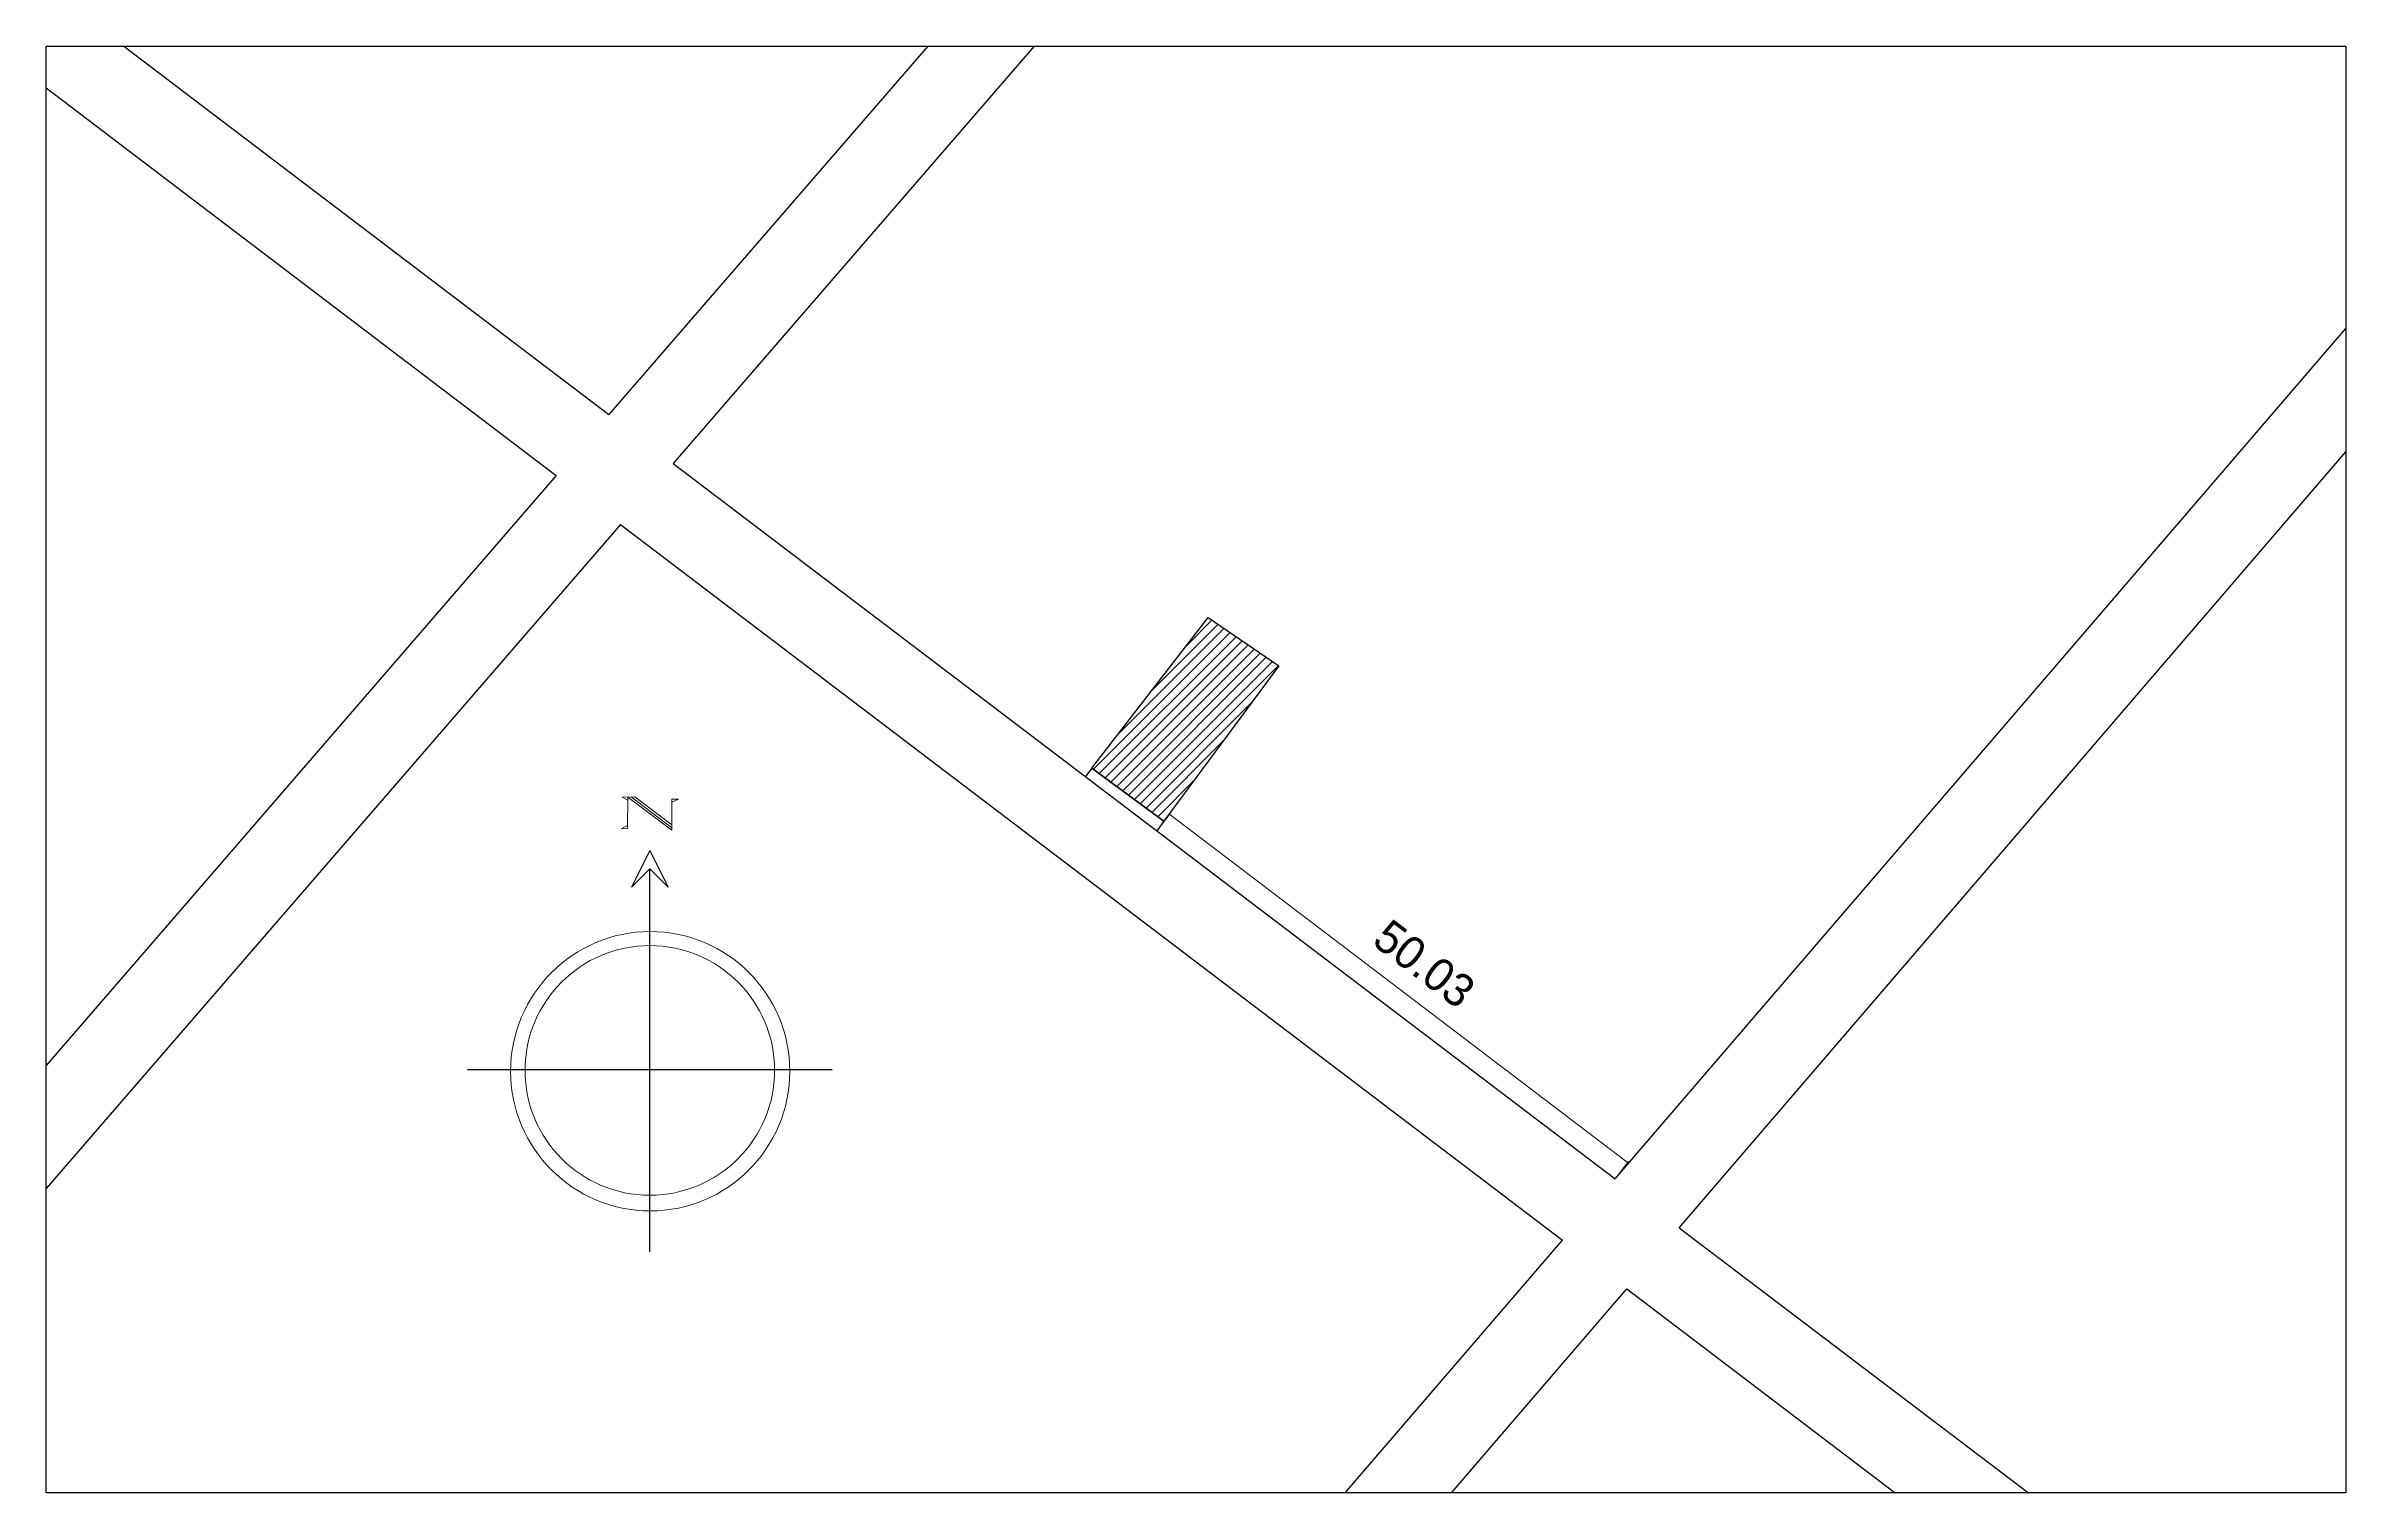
# Model space of a CAD drawing. Header units: inches. Extents: x 256063 to 256317, y 9351677 to 9351803.
# Drawn here: x 256063.1 to 256263.1, y 9351677.4 to 9351803.2 of the extents above; entities that cross this region are included whole.
import ezdxf

# ---------------------------------------------------------------- set-up
doc = ezdxf.new("R2010")
doc.units = ezdxf.units.IN
doc.header["$MEASUREMENT"] = 0
doc.layers.add('Cotas', color=253, linetype='Continuous', lineweight=9)
doc.layers.add('Traço Fino', color=7, linetype='Continuous', lineweight=13)
doc.dimstyles.new('Cota Projetos Arquitetônicos', dxfattribs={"dimtxt": 0.1, "dimasz": 0.04, "dimexe": 0.1, "dimexo": 0.05, "dimgap": 0.05, "dimtad": 4, "dimzin": 4, "dimdsep": 46, "dimtxsty": 'Standard', "dimblk": 'DOTBLANK', "dimcen": 0.09, "dimclrd": 7, "dimclre": 7, "dimclrt": 7, "dimadec": 0, "dimazin": 0, "dimtfac": 1, "dimtmove": 2, "dimatfit": 3, "dimfxl": 1, "dimtolj": 1, "dimtzin": 0, "dimlwd": 13, "dimlwe": 13, "dimarcsym": 0})

# ---------------------------------------------------------------- blocks, each defined once
blk = doc.blocks.new('_DotBlank')
at = {"color": 0, "linetype": 'ByBlock', "lineweight": -2}
blk.add_line((-0.5, 0), (-1, 0), dxfattribs=at)
blk.add_circle((0, 0), 0.5, dxfattribs=at)
blk = doc.blocks.new('*D40')
at = {"layer": 'Cotas', "color": 7, "linetype": 'Continuous', "lineweight": 13, "transparency": 16777216}
for p, q in [((256159.76, 9351735.01), (256160.88, 9351736.48)), ((256200.62, 9351706.17), (256160.85, 9351736.38)), ((256199.6, 9351704.75), (256200.72, 9351706.22))]:
    blk.add_line(p, q, dxfattribs=at)
at = {"layer": 'Defpoints', "color": 0, "transparency": 16777216}
for p in [(256159.72, 9351734.97), (256160.82, 9351736.4), (256199.57, 9351704.71)]:
    blk.add_point(p, dxfattribs=at)
at = {"layer": 'Cotas', "color": 7, "lineweight": 13, "transparency": 16777216, "xscale": 0.04, "yscale": 0.04, "zscale": 0.04}
for p, rotation in [((256160.82, 9351736.4), 142.7829423809025), ((256200.66, 9351706.14), 322.7829423809025)]:
    blk.add_blockref('_DotBlank', p, dxfattribs=dict(at, rotation=rotation))
at = {"layer": 'Cotas', "color": 7, "transparency": 16777216, "insert": (256182.98, 9351723.41), "char_height": 0.1, "attachment_point": 5, "rotation": 322.7829}
blk.add_mtext('\\A1;{\\H28.603x;50.03}', dxfattribs=at)

msp = doc.modelspace()

# ---------------------------------------------------------------- hatches: boundary and pattern name
at = {"transparency": 33554687}
h = msp.add_hatch(dxfattribs=at)
h.set_pattern_fill('ANSI31', color=256, scale=5, style=0)
h.set_pattern_definition([(45, (0, 0), (-0.44194173824, 0.44194173824), [])])
h.paths.add_polyline_path([(256160.339, 9351735.799), (256170.329, 9351749.315), (256164.177, 9351753.494), (256154.074, 9351740.425)])

# ---------------------------------------------------------------- linework, layer by layer
for p, q in [((256069.896, 9351803.195), (256112.077, 9351771.158)), ((256139.795, 9351803.195), (256112.077, 9351771.158)), ((256149.051, 9351803.195), (256117.663, 9351766.915)), ((256063.122, 9351799.55), (256107.488, 9351765.853)), ((256199.566, 9351704.709), (256263.125, 9351778.645)), ((256117.663, 9351766.915), (256199.566, 9351704.709)), ((256205.151, 9351700.467), (256263.125, 9351767.907)), ((256107.488, 9351765.853), (256063.122, 9351714.575)), ((256113.074, 9351761.611), (256063.122, 9351703.876)), ((256113.074, 9351761.611), (256194.995, 9351699.391)), ((256154.074, 9351740.43), (256153.511, 9351739.688)), ((256154.074, 9351740.43), (256160.339, 9351735.799)), ((256160.339, 9351735.799), (256159.725, 9351734.969)), ((256115.628, 9351733.253), (256114.042, 9351730.082)), ((256115.628, 9351733.253), (256117.214, 9351730.082)), ((256115.628, 9351731.667), (256114.042, 9351730.082)), ((256117.214, 9351730.082), (256115.628, 9351731.667)), ((256115.628, 9351730.082), (256115.628, 9351731.667)), ((256115.628, 9351698.367), (256115.628, 9351730.082)), ((256099.771, 9351714.224), (256131.485, 9351714.224)), ((256176.099, 9351677.41), (256194.995, 9351699.391)), ((256205.151, 9351700.467), (256235.509, 9351677.41)), ((256185.33, 9351677.41), (256200.579, 9351695.149)), ((256200.579, 9351695.149), (256223.936, 9351677.41))]:
    msp.add_line(p, q)
msp.add_lwpolyline([(256063.122, 9351803.195), (256263.125, 9351803.195), (256263.125, 9351677.41), (256063.122, 9351677.41)], close=True)
msp.add_lwpolyline([(256154.074, 9351740.43), (256164.171, 9351753.503), (256170.329, 9351749.315), (256160.339, 9351735.799), (256154.074, 9351740.43)])
at = {"layer": 'Traço Fino'}
for p, q in [((256113.215, 9351737.903), (256114.317, 9351737.916)), ((256113.215, 9351737.903), (256113.72, 9351737.64)), ((256113.722, 9351737.909), (256113.698, 9351735.17)), ((256113.722, 9351737.909), (256117.534, 9351735.031)), ((256114.019, 9351737.912), (256117.535, 9351735.242)), ((256114.317, 9351737.916), (256117.536, 9351735.496)), ((256117.547, 9351737.727), (256117.534, 9351735.031)), ((256117.545, 9351737.458), (256118.113, 9351737.724)), ((256117.547, 9351737.727), (256118.113, 9351737.724)), ((256113.132, 9351735.158), (256113.701, 9351735.44)), ((256113.698, 9351735.17), (256113.132, 9351735.158))]:
    msp.add_line(p, q, dxfattribs=at)
for centre, radius in [((256115.663, 9351714.073), 12.14), ((256115.628, 9351714.145), 10.851)]:
    msp.add_circle(centre, radius, dxfattribs=at)

# ---------------------------------------------------------------- dimensions: what is measured, and where the dimension line sits
at = {"layer": 'Cotas'}
dim = msp.add_linear_dim(base=(256160.815, 9351736.404), p1=(256199.566, 9351704.709), p2=(256159.725, 9351734.969), angle=142.78294, text='{\\H28.603x;<>}', dimstyle='Cota Projetos Arquitetônicos', dxfattribs=at)
dim.commit()
dim.dimension.update_dxf_attribs({"geometry": '*D40', "text_midpoint": (256182.976, 9351723.409), "dimtype": 161})

doc.saveas('drawing.dxf')
